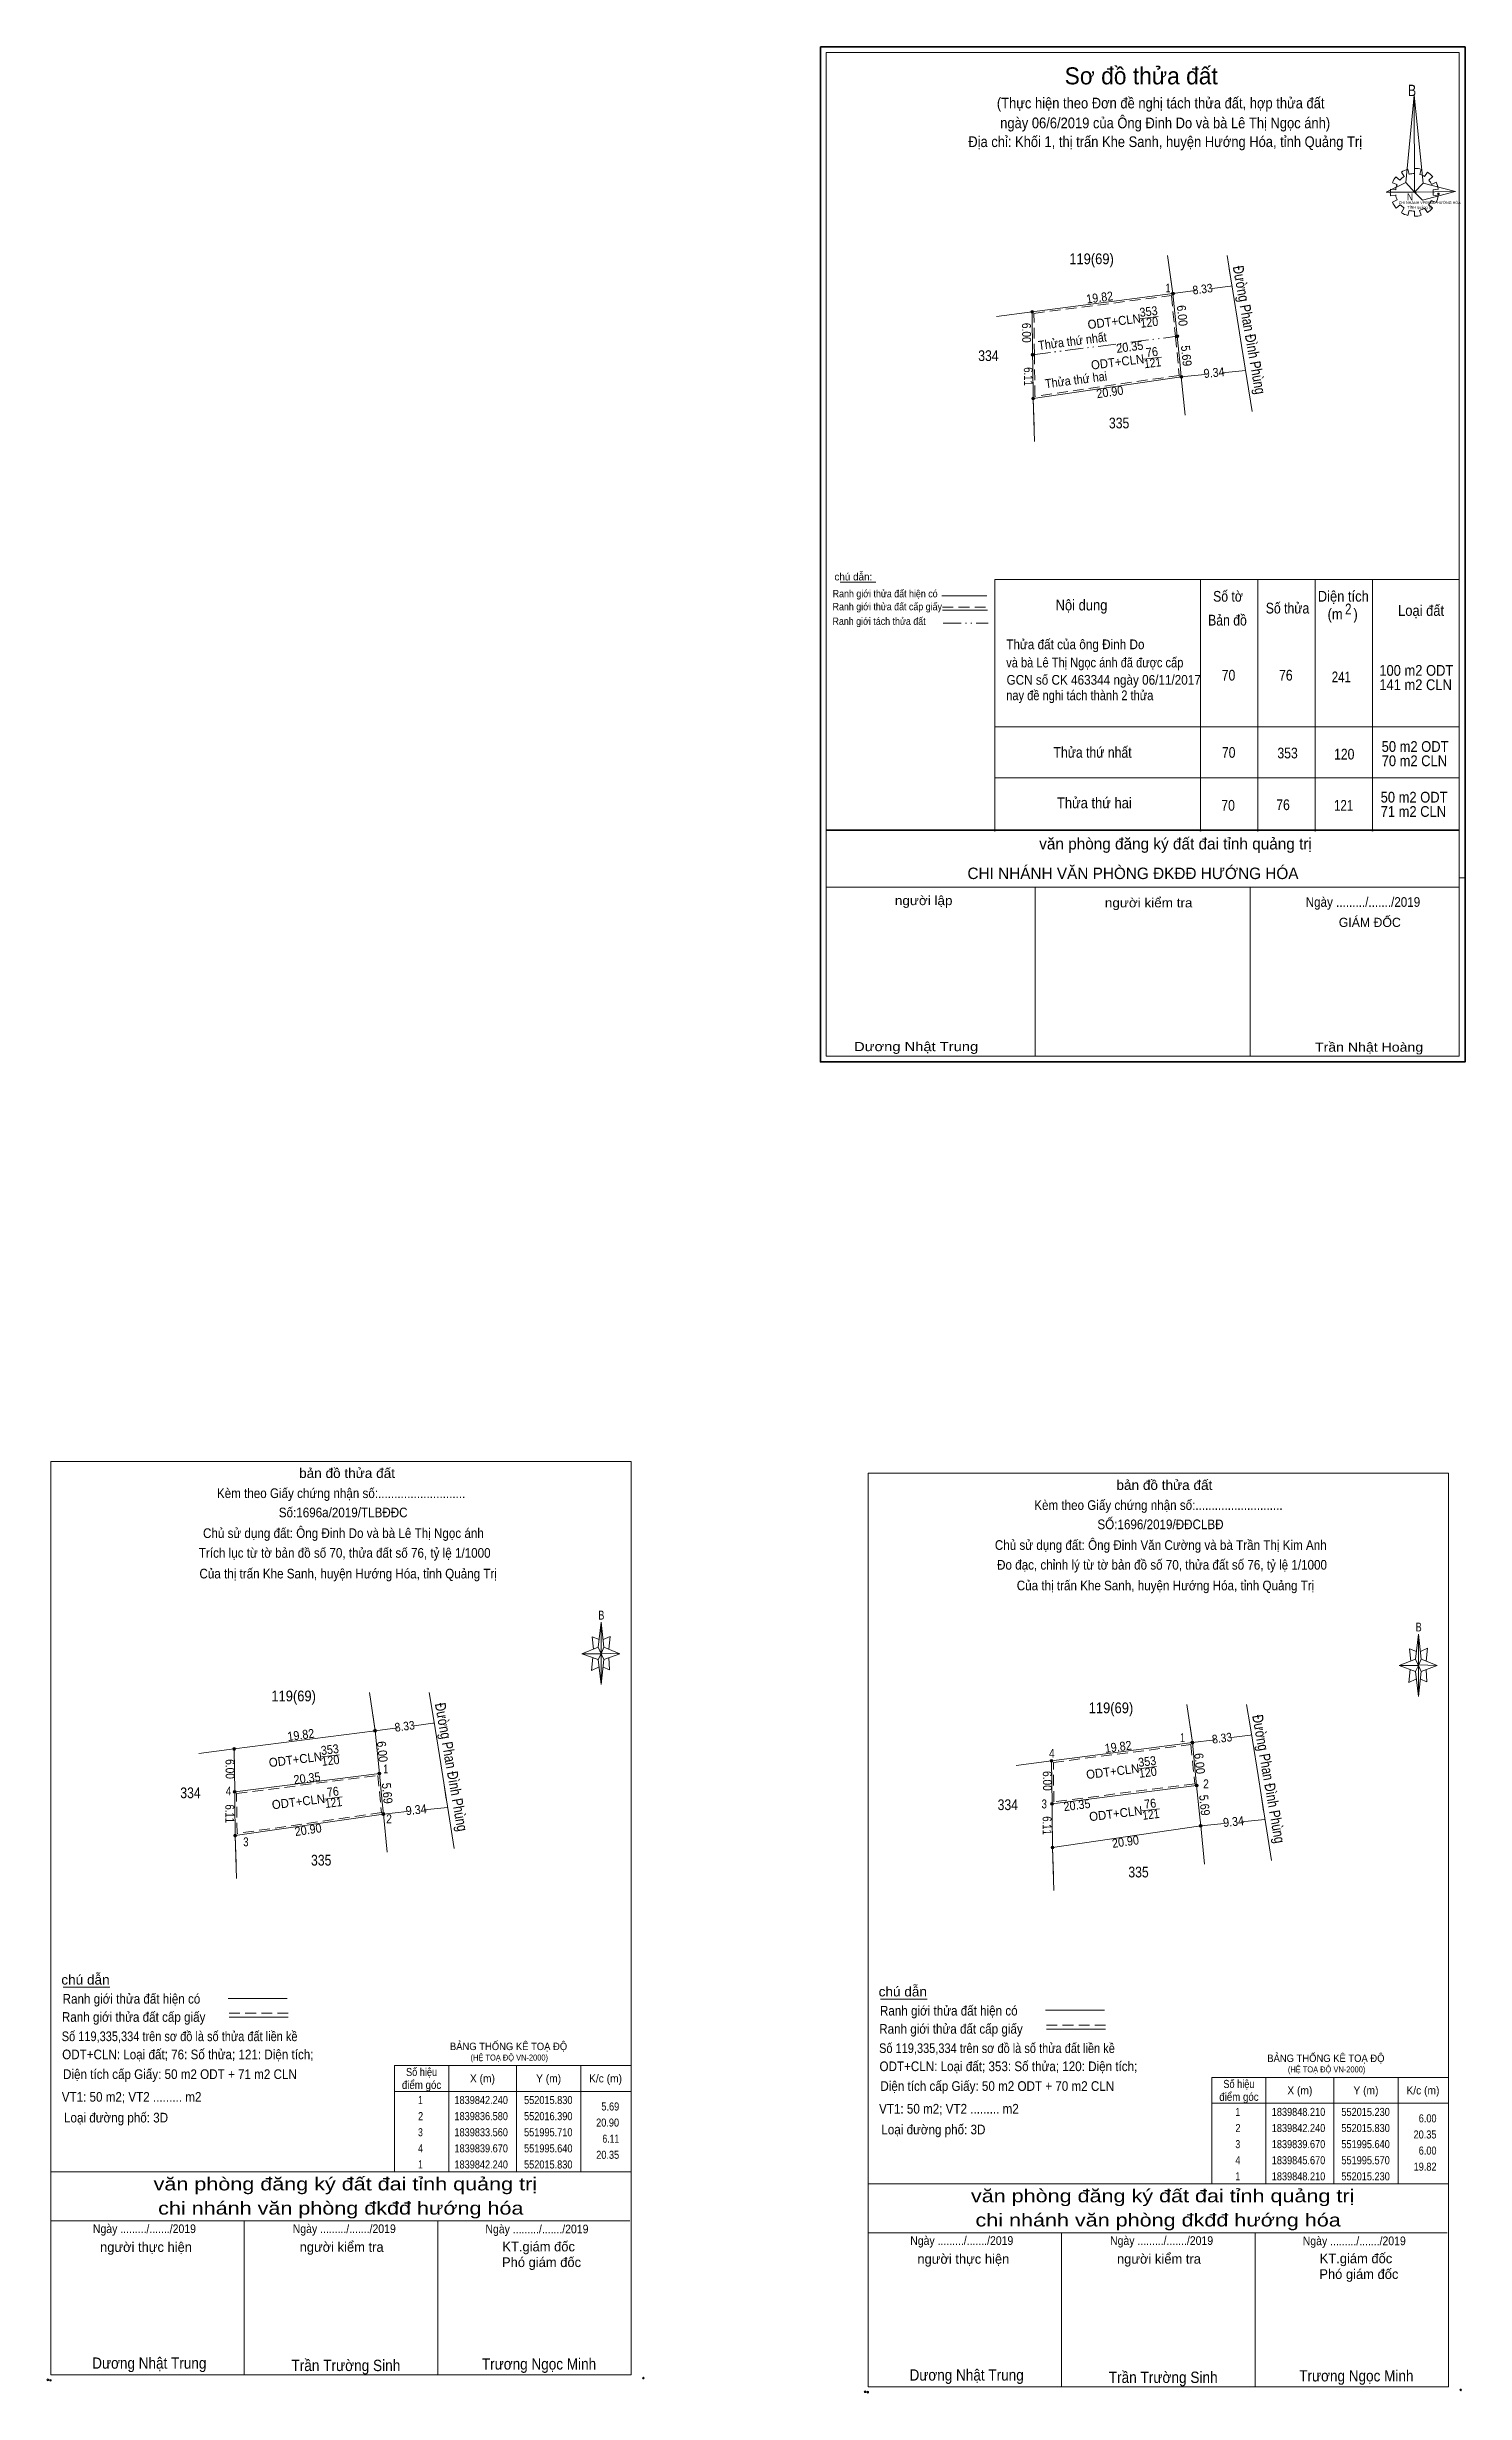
# Model space of a CAD drawing. Header units: metres. Extents: x 551661 to 552238, y 1839526 to 1839986.
# Drawn here: x 551661.1 to 551859.1, y 1839615.4 to 1839943.2 of the extents above; entities that cross this region are included whole.
import ezdxf
from ezdxf.enums import TextEntityAlignment as Align

# ---------------------------------------------------------------- set-up
doc = ezdxf.new("R2010")
doc.units = ezdxf.units.M
doc.header["$LTSCALE"] = 0.5
doc.header["$PDMODE"] = 32
doc.header["$PDSIZE"] = 0.25
doc.linetypes.add('DASH_DOUBLE_DOT', pattern=[9.2, 5, -1.2, 0.3, -1.2, 0.3, -1.2])
doc.linetypes.add('MEDIUM_DASHED', pattern=[4.5, 3, -1.5])
for name, color, linetype, lineweight in [('1', 7, 'Continuous', 13), ('17', 7, 'Continuous', 13), ('3', 7, 'Continuous', 13), ('5', 7, 'Continuous', 13), ('6', 7, 'Continuous', 13), ('63', 7, 'Continuous', 13)]:
    doc.layers.add(name, color=color, linetype=linetype, lineweight=lineweight)
doc.layers.add('7', color=7, linetype='Continuous')

msp = doc.modelspace()

# ---------------------------------------------------------------- texts
at = {"layer": '1'}
msp.add_text('Sơ đồ thửa đất', height=2.38, dxfattribs=at).set_placement((551813.9, 1839937.96), align=Align.CENTER)
for s, height, width, p in [('B', 1.585, 0.8, (551851.15, 1839936.32)), ('CHI NHÁNH VPĐKĐĐ-HƯỚNG HÓA', 0.3749, 0.95, (551849.84, 1839921.25)), ('N', 0.9904, 0.9, (551850.99, 1839921.75)), ('TỈNH quảng trị', 0.375, 1.05, (551851.05, 1839920.6)), ('BẢNG THỐNG KÊ TOẠ ĐỘ ', 1.035, 0.95, (551717.39, 1839663.35)), ('(HỆ TOẠ ĐỘ VN-2000)', 0.837, 0.9, (551720.27, 1839661.89)), ('BẢNG THỐNG KÊ TOẠ ĐỘ ', 1.035, 0.95, (551831.5, 1839661.69)), ('(HỆ TOẠ ĐỘ VN-2000)', 0.837, 0.9, (551834.38, 1839660.23))]:
    msp.add_text(s, height=height, dxfattribs=dict(at, width=width)).set_placement(p)
for s, height, p in [('văn phòng đăng ký đất đai tỉnh quảng trị', 1.6, (551837.72, 1839831.08)), ('CHI NHÁNH VĂN PHÒNG ĐKĐĐ HƯỚNG HÓA', 1.6, (551835.86, 1839826.94)), ('GIÁM ĐỐC', 1.28, (551850.14, 1839820.25))]:
    msp.add_text(s, height=height, dxfattribs=at).set_placement(p, align=Align.RIGHT)
for s, width, p in [('người lập', 1.1, (551787.55, 1839823.3)), ('người kiểm tra', 1.1, (551821.05, 1839822.99)), ('Dương Nhật Trung', 1.2, (551791.14, 1839802.9)), ('Trần Nhật Hoàng', 1.15, (551853.26, 1839802.82))]:
    msp.add_text(s, height=1.28, dxfattribs=dict(at, width=width)).set_placement(p, align=Align.RIGHT)
at = {"layer": '3'}
for s, height, width, p in [('119(69)', 1.5, 0.9, (551806.965, 1839912.84)), ('334', 1.5, 0.85, (551792.565, 1839899.31)), ('335', 1.5, 0.85, (551810.815, 1839889.9)), ('119(69)', 1.5, 0.9, (551695.565, 1839712.07)), ('119(69)', 1.5, 0.9, (551809.675, 1839710.41)), ('334', 1.5, 0.85, (551681.165, 1839698.54)), ('334', 1.5, 0.85, (551795.275, 1839696.88)), ('335', 1.5, 0.85, (551699.415, 1839689.13)), ('335', 1.5, 0.85, (551813.525, 1839687.47)), ('điểm góc', 1.125, 0.9, (551827.545, 1839656.26)), ('Số hiệu', 1.125, 0.85, (551827.54, 1839658.06)), ('X (m)', 1.125, 0.95, (551836.045, 1839657.16)), ('Y (m)', 1.125, 0.95, (551845.275, 1839657.16)), ('K/c (m)', 1.125, 0.95, (551853.23, 1839657.16)), (' 2', 1.125, 0.85, (551827.225, 1839651.9)), (' 1', 1.125, 0.75, (551827.225, 1839654.15)), ('1839848.210', 1.125, 0.85, (551835.86, 1839654.15)), ('1839842.240', 1.125, 0.85, (551835.86, 1839651.9)), ('552015.230', 1.125, 0.85, (551845.225, 1839654.15)), ('552015.830', 1.125, 0.85, (551845.225, 1839651.9)), (' 3', 1.125, 0.8, (551827.215, 1839649.65)), ('1839839.670', 1.125, 0.85, (551835.86, 1839649.65)), ('551995.640', 1.125, 0.85, (551845.225, 1839649.65)), (' 4', 1.125, 0.85, (551827.215, 1839647.4)), (' 1', 1.125, 0.75, (551827.225, 1839645.15)), ('1839845.670', 1.125, 0.85, (551835.86, 1839647.4)), ('1839848.210', 1.125, 0.85, (551835.86, 1839645.15)), ('551995.570', 1.125, 0.85, (551845.225, 1839647.4)), ('552015.230', 1.125, 0.85, (551845.225, 1839645.15))]:
    msp.add_text(s, height=height, dxfattribs=dict(at, width=width)).set_placement(p, align=Align.CENTER)
for s, height, rotation, width, p in [('Đường Phan Đình Phùng', 1.5, 280.027, 0.8, (551828.2575, 1839903.5306)), ('19.82', 1.25, 7.362, 0.9, (551808.1799, 1839907.5729)), ('8.33', 1.2, 7.381, 0.9, (551822.5479, 1839908.7698)), ('ODT+CLN', 1.25, 7.039, 0.95, (551810.1984, 1839904.2228)), ('353', 1.25, 7.039, 0.9, (551814.9984, 1839905.6117)), ('120', 1.25, 7.039, 0.9, (551815.0934, 1839904.096)), ('6.00', 1.25, 275.739, 0.9, (551819.0065, 1839905.5925)), ('6.00', 1.25, 270.668, 0.85, (551797.2665, 1839903.2473)), ('ODT+CLN', 1.25, 7.039, 0.95, (551810.6684, 1839898.5628)), ('121', 1.25, 7.039, 0.85, (551815.5634, 1839898.4373)), ('76', 1.25, 7.039, 0.9, (551815.4684, 1839899.956)), ('Đường Phan Đình Phùng', 1.5, 280.027, 0.8, (551716.8575, 1839702.7606)), ('8.33', 1.2, 7.381, 0.9, (551711.1479, 1839707.9998)), ('Đường Phan Đình Phùng', 1.5, 280.027, 0.8, (551830.9675, 1839701.1006)), ('19.82', 1.25, 7.362, 0.9, (551696.6499, 1839706.7629)), ('353', 1.25, 7.039, 0.9, (551700.6934, 1839704.7123)), ('6.00', 1.25, 275.739, 0.9, (551707.3265, 1839704.9825)), ('19.82', 1.25, 7.362, 0.9, (551810.7599, 1839705.1029)), ('8.33', 1.2, 7.381, 0.9, (551825.2579, 1839706.3398)), ('6.00', 1.25, 270.668, 0.85, (551686.0665, 1839702.6073)), ('ODT+CLN', 1.25, 7.039, 0.95, (551695.8884, 1839703.3228)), ('120', 1.25, 7.039, 0.9, (551700.7834, 1839703.196)), ('6.00', 1.25, 270.668, 0.85, (551800.1765, 1839700.9473)), ('ODT+CLN', 1.25, 7.039, 0.95, (551809.9984, 1839701.6628)), ('353', 1.25, 7.039, 0.9, (551814.8034, 1839703.0523)), ('120', 1.25, 7.039, 0.9, (551814.8934, 1839701.536)), ('6.00', 1.25, 275.739, 0.9, (551821.4365, 1839703.3225)), ('ODT+CLN', 1.25, 7.039, 0.95, (551696.3084, 1839697.4328)), ('121', 1.25, 7.039, 0.85, (551701.2034, 1839697.3073)), ('76', 1.25, 7.039, 0.9, (551701.1084, 1839698.826)), ('ODT+CLN', 1.25, 7.039, 0.95, (551810.4184, 1839695.7728)), ('121', 1.25, 7.039, 0.85, (551815.3134, 1839695.6473)), ('76', 1.25, 7.039, 0.9, (551815.2184, 1839697.166))]:
    msp.add_text(s, height=height, rotation=rotation, dxfattribs=dict(at, width=width)).set_placement(p, align=Align.CENTER)
for s, height, width, p in [(' 1', 1.25, 0.75, (551817.99, 1839908.89)), (' 4', 1.25, 0.85, (551801.82, 1839704.18)), (' 1', 1.25, 0.75, (551820.02, 1839706.37)), (' 1', 1.25, 0.75, (551708.77, 1839702)), (' 4', 1.25, 0.85, (551686.88, 1839698.92)), (' 2', 1.25, 0.85, (551823.34, 1839699.92)), (' 2', 1.25, 0.85, (551709.28, 1839695.04)), (' 3', 1.25, 0.8, (551800.73, 1839697.11)), (' 3', 1.25, 0.8, (551689.27, 1839691.82)), ('6.00', 1.125, 0.85, (551855.13, 1839653.25)), ('20.35', 1.125, 0.85, (551855.12, 1839651)), ('6.00', 1.125, 0.85, (551855.13, 1839648.75)), ('19.82', 1.125, 0.85, (551855.13, 1839646.5))]:
    msp.add_text(s, height=height, dxfattribs=dict(at, width=width)).set_placement(p, align=Align.RIGHT)
at = {"layer": '5'}
for s, height, width, p in [('bản đồ thửa đất', 1.35, 1.05, (551703.025, 1839743.27)), ('Kèm theo Giấy chứng nhận số:...........................', 1.35, 0.9, (551702.195, 1839740.47)), ('bản đồ thửa đất', 1.35, 1.05, (551817.135, 1839741.61)), ('Số:1696a/2019/TLBĐĐC', 1.35, 0.9, (551702.48, 1839737.78)), ('Kèm theo Giấy chứng nhận số:...........................', 1.35, 0.9, (551816.305, 1839738.81)), ('Chủ sử dụng đất: Ông Đinh Do và bà Lê Thị Ngọc ánh', 1.35, 0.9, (551702.515, 1839734.89)), ('Chủ sử dụng đất: Ông Đinh Văn Cường và bà Trần Thị Kim Anh', 1.35, 0.9, (551816.63, 1839733.23)), ('SỐ:1696/2019/ĐĐCLBĐ', 1.35, 0.9, (551816.59, 1839736.12)), ('Trích lục từ tờ bản đồ số 70, thửa đất số 76, tỷ lệ 1/1000 ', 1.35, 0.9, (551702.925, 1839732.13)), ('Đo đạc, chỉnh lý từ tờ bản đồ số 70, thửa đất số 76, tỷ lệ 1/1000 ', 1.35, 0.9, (551817.03, 1839730.47)), ('Của thị trấn Khe Sanh, huyện Hướng Hóa, tỉnh Quảng Trị', 1.35, 0.9, (551703.18, 1839729.24)), ('Của thị trấn Khe Sanh, huyện Hướng Hóa, tỉnh Quảng Trị', 1.35, 0.9, (551817.29, 1839727.58)), ('B', 1.24, 0.75, (551738.53, 1839723.49)), ('B', 1.24, 0.75, (551852.64, 1839721.83)), ('văn phòng đăng ký đất đai tỉnh quảng trị', 1.8, 1.25, (551702.78, 1839643.75)), ('văn phòng đăng ký đất đai tỉnh quảng trị', 1.8, 1.25, (551816.89, 1839642.09)), ('chi nhánh văn phòng đkđđ hướng hóa', 1.8, 1.25, (551702.15, 1839640.37)), ('chi nhánh văn phòng đkđđ hướng hóa', 1.8, 1.25, (551816.26, 1839638.71)), ('Ngày ........./......./2019', 1.215, 0.9, (551674.735, 1839637.79)), ('Ngày ........./......./2019', 1.215, 0.9, (551702.635, 1839637.79)), ('Ngày ........./......./2019', 1.215, 0.9, (551729.535, 1839637.75)), ('Ngày ........./......./2019', 1.215, 0.9, (551788.845, 1839636.13)), ('Ngày ........./......./2019', 1.215, 0.9, (551816.745, 1839636.13)), ('Ngày ........./......./2019', 1.215, 0.9, (551843.645, 1839636.09)), ('Dương Nhật Trung', 1.57, 0.9, (551675.415, 1839618.84)), ('Trần Trường Sinh', 1.58, 0.9, (551702.855, 1839618.51)), ('Trương Ngọc Minh', 1.57, 0.9, (551729.825, 1839618.72)), ('Dương Nhật Trung', 1.57, 0.9, (551789.525, 1839617.18)), ('Trần Trường Sinh', 1.58, 0.9, (551816.965, 1839616.85)), ('Trương Ngọc Minh', 1.57, 0.9, (551843.935, 1839617.06))]:
    msp.add_text(s, height=height, dxfattribs=dict(at, width=width)).set_placement(p, align=Align.CENTER)
for s, p in [('người thực hiện', (551674.955, 1839635.16)), ('người kiểm tra', (551702.265, 1839635.17)), ('KT.giám đốc', (551729.77, 1839635.23)), ('Phó giám đốc', (551730.175, 1839633.04)), ('người thực hiện', (551789.065, 1839633.5)), ('người kiểm tra', (551816.375, 1839633.51)), ('KT.giám đốc', (551843.88, 1839633.57)), ('Phó giám đốc', (551844.285, 1839631.38))]:
    msp.add_text(s, height=1.35, dxfattribs=at).set_placement(p, align=Align.CENTER)
at = {"layer": '6'}
msp.add_text('chú dẫn:', height=1.029, dxfattribs=at).set_placement((551771.07, 1839868.66))
for s, height, width, p in [('Ranh giới thửa đất hiện có ', 1.029, 0.9, (551770.82, 1839866.3)), ('Nội dung', 1.5, 0.9, (551801.95, 1839864.47)), ('Số tờ', 1.5, 0.85, (551823.94, 1839865.69)), ('Diện tích', 1.5, 0.9, (551838.55, 1839865.7)), ('Ranh giới tách thửa đất', 1.029, 0.9, (551770.8, 1839862.45)), ('Ranh giới thửa đất cấp giấy', 1.029, 0.9, (551770.81, 1839864.49)), ('Bản đồ', 1.5, 0.85, (551823.24, 1839862.36)), ('Số thửa', 1.5, 0.85, (551831.29, 1839864.04)), ('(m   )', 1.5, 0.9, (551839.92, 1839863.21)), ('2', 1.5, 0.8, (551842.36, 1839863.92)), ('Loại đất', 1.5, 0.9, (551849.76, 1839863.71)), ('Thửa đất của ông Đinh Do', 1.36, 0.9, (551795.06, 1839859.05)), ('và bà Lê Thị Ngọc ánh đã được cấp ', 1.36, 0.85, (551795.05, 1839856.51)), ('70', 1.5, 0.85, (551825.14, 1839854.67)), ('76', 1.5, 0.85, (551833.14, 1839854.67)), ('100 m2 ODT', 1.5, 0.9, (551847.14, 1839855.34)), ('nay đề nghi tách thành 2 thửa', 1.36, 0.85, (551795.05, 1839851.93)), ('GCN số CK 463344 ngày 06/11/2017', 1.36, 0.9, (551795.1, 1839854.09)), ('241', 1.5, 0.8, (551840.5, 1839854.43)), ('141 m2 CLN', 1.5, 0.9, (551847.14, 1839853.34)), ('50 m2 ODT', 1.5, 0.9, (551847.47, 1839844.71)), ('Thửa thứ nhất', 1.5, 0.85, (551801.65, 1839843.89)), ('70', 1.5, 0.85, (551825.16, 1839843.88)), ('353', 1.5, 0.85, (551832.91, 1839843.8)), ('120', 1.5, 0.85, (551840.82, 1839843.64)), ('70 m2 CLN', 1.5, 0.9, (551847.47, 1839842.71)), ('Thửa thứ hai', 1.5, 0.9, (551802.13, 1839836.84)), ('70', 1.5, 0.85, (551825.08, 1839836.49)), ('76', 1.5, 0.85, (551832.75, 1839836.57)), ('121', 1.5, 0.8, (551840.82, 1839836.49)), ('50 m2 ODT', 1.5, 0.9, (551847.33, 1839837.63)), ('71 m2 CLN', 1.5, 0.9, (551847.33, 1839835.63)), ('chú dẫn', 1.35, 1.05, (551663.13, 1839672.51)), ('chú dẫn', 1.35, 1.05, (551777.24, 1839670.85)), ('Ranh giới thửa đất hiện có ', 1.35, 0.9, (551663.31, 1839669.84)), ('Ranh giới thửa đất hiện có ', 1.35, 0.9, (551777.42, 1839668.18)), ('Số 119,335,334 trên sơ đồ là số thửa đất liền kề', 1.35, 0.85, (551663.19, 1839664.6)), ('Ranh giới thửa đất cấp giấy', 1.35, 0.9, (551663.21, 1839667.3)), ('Ranh giới thửa đất cấp giấy', 1.35, 0.9, (551777.32, 1839665.64)), ('ODT+CLN: Loại đất; 76: Số thửa; 121: Diện tích;', 1.35, 0.9, (551663.25, 1839662.07)), ('Số 119,335,334 trên sơ đồ là số thửa đất liền kề', 1.35, 0.85, (551777.3, 1839662.94)), ('Diện tích cấp Giấy: 50 m2 ODT + 71 m2 CLN', 1.35, 0.9, (551663.37, 1839659.31)), ('ODT+CLN: Loại đất; 353: Số thửa; 120: Diện tích;', 1.35, 0.9, (551777.36, 1839660.41)), ('VT1: 50 m2; VT2 ......... m2', 1.35, 0.9, (551663.19, 1839656.14)), ('Diện tích cấp Giấy: 50 m2 ODT + 70 m2 CLN', 1.35, 0.9, (551777.48, 1839657.65)), ('Loại đường phố: 3D', 1.35, 0.9, (551663.51, 1839653.24)), ('VT1: 50 m2; VT2 ......... m2', 1.35, 0.9, (551777.3, 1839654.48)), ('Loại đường phố: 3D', 1.35, 0.9, (551777.62, 1839651.58))]:
    msp.add_text(s, height=height, dxfattribs=dict(at, width=width)).set_placement(p)
at = {"layer": '6', "width": 0.9}
msp.add_text('Ngày ........./......./2019', height=1.35, dxfattribs=at).set_placement((551844.855, 1839823.06), align=Align.CENTER)
at = {"layer": '63'}
for s, rotation, width, p in [('Thửa thứ nhất', 7.254, 0.9, (551804.3761, 1839901.4612)), ('20.35', 7.254, 0.9, (551812.3761, 1839900.6763)), ('5.69', 275.65, 0.9, (551819.5833, 1839899.9815)), ('6.11', 270.656, 0.8, (551797.5254, 1839897.1372)), ('Thửa thứ hai', 7.254, 0.9, (551804.8711, 1839896.0571)), ('20.90', 8.308, 0.9, (551809.6097, 1839894.376)), ('9.34', 5.66, 0.9, (551824.1384, 1839897.0745)), ('20.35', 7.254, 0.9, (551697.5161, 1839700.7163)), ('5.69', 275.65, 0.9, (551708.0133, 1839699.1615)), ('5.69', 275.65, 0.9, (551822.1233, 1839697.5015)), ('6.11', 270.656, 0.8, (551686.0354, 1839696.3672)), ('9.34', 5.66, 0.9, (551712.7384, 1839696.3045)), ('6.11', 270.656, 0.8, (551800.1454, 1839694.7072)), ('20.35', 7.254, 0.9, (551805.0061, 1839696.9563)), ('9.34', 5.66, 0.9, (551826.8484, 1839694.6445)), ('20.90', 8.308, 0.9, (551697.6797, 1839693.516)), ('20.90', 8.308, 0.9, (551811.7897, 1839691.856))]:
    msp.add_text(s, height=1.25, rotation=rotation, dxfattribs=dict(at, width=width)).set_placement(p, align=Align.CENTER)
for s, width, p in [('Số hiệu', 0.85, (551713.43, 1839659.73)), ('X (m)', 0.95, (551721.925, 1839658.83)), ('Y (m)', 0.95, (551731.165, 1839658.83)), ('K/c (m)', 0.95, (551739.11, 1839658.83)), ('điểm góc', 0.9, (551713.425, 1839657.93)), (' 1', 0.75, (551713.105, 1839655.81)), ('1839842.240', 0.85, (551721.75, 1839655.81)), ('552015.830', 0.85, (551731.115, 1839655.81)), (' 2', 0.85, (551713.115, 1839653.56)), ('1839836.580', 0.85, (551721.75, 1839653.56)), ('552016.390', 0.85, (551731.115, 1839653.56)), (' 4', 0.85, (551713.105, 1839649.06)), (' 3', 0.8, (551713.105, 1839651.31)), ('1839833.560', 0.85, (551721.75, 1839651.31)), ('1839839.670', 0.85, (551721.75, 1839649.06)), ('551995.710', 0.85, (551731.115, 1839651.31)), ('551995.640', 0.85, (551731.115, 1839649.06)), (' 1', 0.75, (551713.105, 1839646.81)), ('1839842.240', 0.85, (551721.75, 1839646.81)), ('552015.830', 0.85, (551731.115, 1839646.81))]:
    msp.add_text(s, height=1.125, dxfattribs=dict(at, width=width)).set_placement(p, align=Align.CENTER)
for s, width, p in [('5.69', 0.85, (551741.02, 1839654.91)), ('20.90', 0.85, (551741, 1839652.66)), ('6.11', 0.8, (551741.02, 1839650.41)), ('20.35', 0.85, (551741.01, 1839648.16))]:
    msp.add_text(s, height=1.125, dxfattribs=dict(at, width=width)).set_placement(p, align=Align.RIGHT)
at = {"layer": '7', "width": 0.9}
for s, p in [('(Thực hiện theo Đơn đề nghị tách thửa đất, hợp thửa đất ', (551816.865, 1839934.6)), ('ngày 06/6/2019 của Ông Đinh Do và bà Lê Thị Ngọc ánh)', (551817.245, 1839931.82)), ('Địa chỉ: Khối 1, thị trấn Khe Sanh, huyện Hướng Hóa, tỉnh Quảng Trị', (551817.25, 1839929.2))]:
    msp.add_text(s, height=1.5, dxfattribs=at).set_placement(p, align=Align.CENTER)

# ---------------------------------------------------------------- hatches: boundary and pattern name
at = {"layer": '63'}
for points in [[(551818.53, 1839908.73, 1), (551818.13, 1839908.73, 1)], [(551798.87, 1839906.19, 1), (551798.47, 1839906.19, 1)], [(551819.13, 1839902.76, 1), (551818.73, 1839902.76, 1)], [(551798.94, 1839900.19, 1), (551798.54, 1839900.19, 1)], [(551819.69, 1839897.1, 1), (551819.29, 1839897.1, 1)], [(551799.01, 1839894.08, 1), (551798.61, 1839894.08, 1)], [(551687.47, 1839705.42, 1), (551687.07, 1839705.42, 1)], [(551707.13, 1839707.96, 1), (551706.73, 1839707.96, 1)], [(551821.24, 1839706.3, 1), (551820.84, 1839706.3, 1)], [(551707.73, 1839701.99, 1), (551707.33, 1839701.99, 1)], [(551801.58, 1839703.76, 1), (551801.18, 1839703.76, 1)], [(551687.54, 1839699.42, 1), (551687.14, 1839699.42, 1)], [(551821.84, 1839700.33, 1), (551821.44, 1839700.33, 1)], [(551708.29, 1839696.33, 1), (551707.89, 1839696.33, 1)], [(551801.65, 1839697.76, 1), (551801.25, 1839697.76, 1)], [(551687.61, 1839693.31, 1), (551687.21, 1839693.31, 1)], [(551822.4, 1839694.67, 1), (551822, 1839694.67, 1)], [(551801.72, 1839691.65, 1), (551801.32, 1839691.65, 1)]]:
    msp.add_hatch(color=256, dxfattribs=at).paths.add_polyline_path(points)

# ---------------------------------------------------------------- linework, layer by layer
at = {"layer": '1'}
for p, q in [((551849.46, 1839925.04), (551850, 1839924.56)), ((551850.61, 1839925.09), (551850.22, 1839925.68)), ((551851.11, 1839926.09), (551851.29, 1839925.38)), ((551852.03, 1839925.5), (551852.05, 1839926.23)), ((551852.99, 1839926.09), (551852.82, 1839925.36)), ((551853.47, 1839925.09), (551853.86, 1839925.68)), ((551854.58, 1839925.04), (551854.04, 1839924.59)), ((551848.69, 1839923.33), (551849.41, 1839923.22)), ((551849.41, 1839922.49), (551848.69, 1839922.38)), ((551849.63, 1839923.95), (551848.98, 1839924.22)), ((551848.98, 1839921.49), (551849.63, 1839921.81)), ((551851.68, 1839922.9), (551852.38, 1839922.9)), ((551855.11, 1839921.47), (551854.39, 1839921.74)), ((551854.43, 1839923.97), (551855.08, 1839924.29)), ((551855.39, 1839923.33), (551854.65, 1839923.22)), ((551854.65, 1839922.49), (551855.39, 1839922.38)), ((551850.07, 1839921.13), (551849.5, 1839920.67)), ((551850.22, 1839920.06), (551850.59, 1839920.69)), ((551851.33, 1839920.35), (551851.11, 1839919.65)), ((551852.03, 1839919.53), (551852.03, 1839920.24)), ((551852.75, 1839920.35), (551852.97, 1839919.67)), ((551853.86, 1839920.06), (551853.47, 1839920.67)), ((551853.99, 1839921.13), (551854.58, 1839920.69)), ((551793.45, 1839868.8), (551858.31, 1839868.8)), ((551793.45, 1839868.8), (551793.45, 1839833.75)), ((551822.19, 1839868.8), (551822.19, 1839833.75)), ((551830.19, 1839868.8), (551830.19, 1839833.75)), ((551838.19, 1839868.8), (551838.19, 1839833.75)), ((551846.19, 1839868.8), (551846.19, 1839833.75)), ((551793.45, 1839848.23), (551858.31, 1839848.23)), ((551793.45, 1839841.09), (551858.31, 1839841.09)), ((551769.1, 1839832.97), (551769.1, 1839801.38)), ((551858.31, 1839827.12), (551859.11, 1839827.12)), ((551769.91, 1839825.81), (551858.31, 1839825.81)), ((551799.1, 1839825.81), (551799.1, 1839802.19)), ((551829.1, 1839825.81), (551829.1, 1839802.19))]:
    msp.add_line(p, q, dxfattribs=at)
at = {"layer": '1', "lineweight": 35}
msp.add_line((551769.91, 1839833.75), (551858.31, 1839833.75), dxfattribs=at)
at = {"layer": '1'}
for points in [[(551769.1, 1839801.38), (551769.1, 1839943.18), (551859.1, 1839943.18), (551859.1, 1839801.38)], [(551769.1, 1839801.38), (551769.1, 1839943.18), (551859.1, 1839943.18), (551859.1, 1839801.38)], [(551851.99, 1839936.43), (551852.03, 1839922.92), (551850.85, 1839924.27)], [(551851.99, 1839936.43), (551852.03, 1839922.92), (551853.27, 1839924.18)], [(551848.1, 1839922.92), (551850.85, 1839924.27), (551852.03, 1839922.92)], [(551857.79, 1839922.97), (551852.03, 1839922.92), (551853.27, 1839924.18)], [(551857.75, 1839922.99), (551853.16, 1839921.76), (551852.03, 1839922.92)]]:
    msp.add_lwpolyline(points, close=True, dxfattribs=at)
at = {"layer": '1', "linetype": 'MEDIUM_DASHED'}
msp.add_lwpolyline([(551707.31, 1839701.71), (551707.82, 1839696.54), (551687.66, 1839693.6), (551687.59, 1839699.2)], close=True, dxfattribs=at)
at = {"layer": '1'}
for centre, major_axis, start_param, end_param in [((551852.0414, 1839922.8776), (3.3649, 0), 2.43958176, 2.72400246), ((551852.0414, 1839922.8776), (2.6372, 0), 2.13373541, 2.44496261), ((551852.0414, 1839922.8776), (3.3649, 0), 1.84955988, 2.13900916), ((551852.0414, 1839922.8776), (2.6372, 0), 1.56985589, 1.85611068), ((551852.0414, 1839922.8776), (3.3649, 0), 1.27924208, 1.56332225), ((551852.0414, 1839922.8776), (2.6372, 0), 1.00270906, 1.2755622), ((551852.0414, 1839922.8776), (3.3649, 0), 0.71056237, 0.99687234), ((551852.0414, 1839922.8776), (3.3649, 0), 3.00667928, 3.29139349), ((551852.0414, 1839922.8776), (2.6372, 0), 2.72368549, 3.01515824), ((551852.0414, 1839922.8776), (2.6372, 0), 3.28229955, 3.56105054), ((551852.0414, 1839922.8776), (2.6372, 0), 5.56137327, 5.83951437), ((551852.0414, 1839922.8776), (2.6372, 0), 0.42678376, 0.70646463), ((551852.0414, 1839922.8776), (2.6372, 0), 6.13558388, 6.41618463), ((551852.0414, 1839922.8776), (3.3649, 0), 0.1390515, 0.43393316), ((551852.0414, 1839922.8776), (3.3649, 0), 5.85230288, 6.13839648), ((551852.0414, 1839922.8776), (3.3649, 0), 3.56988637, 3.85691866), ((551852.0414, 1839922.8776), (2.6372, 0), 3.86077574, 4.13258255), ((551852.0221, 1839922.8576), (3.3649, 0), 4.1470906, 4.43659307), ((551852.0414, 1839922.8776), (2.6372, 0), 4.43854677, 4.71314001), ((551852.0414, 1839922.8776), (3.3649, 0), 4.71301008, 4.99761054), ((551852.0414, 1839922.8776), (2.6372, 0), 4.99087134, 5.28933161), ((551852.0414, 1839922.8776), (3.3649, 0), 5.28561416, 5.56798705)]:
    msp.add_ellipse(centre, major_axis=major_axis, ratio=0.995001, start_param=start_param, end_param=end_param, dxfattribs=at)
for p in [(551855.39, 1839922.65), (551793.45, 1839833.75), (551822.19, 1839833.75), (551830.19, 1839833.75), (551838.19, 1839833.75), (551846.19, 1839833.75)]:
    msp.add_point(p, dxfattribs=at)
at = {"layer": '17'}
for p, q in [((551771.87, 1839868.42), (551776.84, 1839868.42)), ((551663.4, 1839672.14), (551669.92, 1839672.14)), ((551777.51, 1839670.48), (551784.03, 1839670.48))]:
    msp.add_line(p, q, dxfattribs=at)
at = {"layer": '3'}
for p, q in [((551817.58, 1839914.06), (551818.33, 1839908.73)), ((551825.88, 1839914.06), (551826.38, 1839911.06)), ((551826.2, 1839912.14), (551826.38, 1839911.05)), ((551818.01, 1839911.02), (551818.33, 1839908.73)), ((551821.48, 1839909.14), (551818.33, 1839908.73)), ((551818.33, 1839908.73), (551818.93, 1839902.76)), ((551826.38, 1839909.77), (551823.8, 1839909.44)), ((551826.38, 1839911.06), (551826.71, 1839909.06)), ((551826.38, 1839911.05), (551826.71, 1839909.06)), ((551827.5, 1839904.12), (551826.71, 1839909.06)), ((551827.5, 1839904.12), (551826.71, 1839909.06)), ((551827.5, 1839904.12), (551826.71, 1839909.06)), ((551798.74, 1839900.19), (551798.67, 1839906.19)), ((551827.92, 1839901.46), (551827.5, 1839904.12)), ((551798.76, 1839898.75), (551798.74, 1839900.19)), ((551798.81, 1839894.08), (551798.76, 1839898.75)), ((551828.28, 1839899.18), (551827.92, 1839901.46)), ((551819.49, 1839897.1), (551820.03, 1839891.75)), ((551799, 1839888.07), (551798.81, 1839894.08)), ((551798.93, 1839890.15), (551798.81, 1839894.08)), ((551706.18, 1839713.29), (551706.93, 1839707.96)), ((551714.48, 1839713.29), (551714.98, 1839710.29)), ((551706.61, 1839710.25), (551706.93, 1839707.96)), ((551714.98, 1839709), (551712.4, 1839708.67)), ((551714.8, 1839711.37), (551714.98, 1839710.28)), ((551714.98, 1839710.29), (551715.31, 1839708.29)), ((551714.98, 1839710.28), (551715.31, 1839708.29)), ((551820.29, 1839711.63), (551821.04, 1839706.3)), ((551820.72, 1839708.59), (551821.04, 1839706.3)), ((551828.59, 1839711.63), (551829.09, 1839708.63)), ((551828.91, 1839709.71), (551829.09, 1839708.62)), ((551829.09, 1839708.63), (551829.42, 1839706.63)), ((551829.09, 1839708.62), (551829.42, 1839706.63)), ((551687.34, 1839699.42), (551687.27, 1839705.42)), ((551710.08, 1839708.37), (551706.93, 1839707.96)), ((551706.93, 1839707.96), (551707.53, 1839701.99)), ((551716.1, 1839703.35), (551715.31, 1839708.29)), ((551716.1, 1839703.35), (551715.31, 1839708.29)), ((551716.1, 1839703.35), (551715.31, 1839708.29)), ((551824.19, 1839706.71), (551821.04, 1839706.3)), ((551821.04, 1839706.3), (551821.64, 1839700.33)), ((551829.09, 1839707.34), (551826.51, 1839707.01)), ((551830.21, 1839701.69), (551829.42, 1839706.63)), ((551830.21, 1839701.69), (551829.42, 1839706.63)), ((551830.21, 1839701.69), (551829.42, 1839706.63)), ((551687.34, 1839699.42), (551707.53, 1839701.99)), ((551716.52, 1839700.69), (551716.1, 1839703.35)), ((551801.45, 1839697.76), (551801.38, 1839703.76)), ((551687.36, 1839697.98), (551687.34, 1839699.42)), ((551716.88, 1839698.41), (551716.52, 1839700.69)), ((551801.45, 1839697.76), (551821.64, 1839700.33)), ((551830.63, 1839699.03), (551830.21, 1839701.69)), ((551830.99, 1839696.75), (551830.63, 1839699.03)), ((551687.41, 1839693.31), (551687.36, 1839697.98)), ((551708.09, 1839696.33), (551708.63, 1839690.98)), ((551801.47, 1839696.32), (551801.45, 1839697.76)), ((551801.52, 1839691.65), (551801.47, 1839696.32)), ((551687.6, 1839687.3), (551687.41, 1839693.31)), ((551687.53, 1839689.38), (551687.41, 1839693.31)), ((551822.2, 1839694.67), (551822.74, 1839689.32)), ((551801.71, 1839685.64), (551801.52, 1839691.65)), ((551801.64, 1839687.72), (551801.52, 1839691.65)), ((551831.32, 1839659.52), (551831.32, 1839644.67)), ((551840.77, 1839659.52), (551840.77, 1839644.67)), ((551849.77, 1839659.52), (551849.77, 1839644.67)), ((551823.76, 1839655.92), (551856.79, 1839655.92))]:
    msp.add_line(p, q, dxfattribs=at)
at = {"layer": '3', "linetype": 'MEDIUM_DASHED'}
for p, q in [((551826.59, 1839909.8), (551826.38, 1839909.77)), ((551715.19, 1839709.03), (551714.98, 1839709)), ((551829.3, 1839707.37), (551829.09, 1839707.34))]:
    msp.add_line(p, q, dxfattribs=at)
at = {"layer": '3', "linetype": 'DASH_DOUBLE_DOT'}
msp.add_line((551798.74, 1839900.19), (551818.93, 1839902.76), dxfattribs=at)
at = {"layer": '3'}
for points in [[(551793.71, 1839905.54), (551798.67, 1839906.19), (551818.33, 1839908.73)], [(551793.71, 1839905.54), (551798.67, 1839906.19), (551818.33, 1839908.73)], [(551818.93, 1839902.76), (551819.33, 1839898.75), (551819.49, 1839897.1)], [(551829.37, 1839892.27), (551827.92, 1839901.46), (551827.5, 1839904.12)], [(551828.28, 1839899.18), (551827.92, 1839901.46), (551827.5, 1839904.12)], [(551798.81, 1839894.08), (551819.49, 1839897.1), (551820.03, 1839891.75)], [(551682.31, 1839704.77), (551687.27, 1839705.42), (551706.93, 1839707.96)], [(551682.31, 1839704.77), (551687.27, 1839705.42), (551706.93, 1839707.96)], [(551796.42, 1839703.11), (551801.38, 1839703.76), (551821.04, 1839706.3)], [(551796.42, 1839703.11), (551801.38, 1839703.76), (551821.04, 1839706.3)], [(551707.53, 1839701.99), (551707.93, 1839697.98), (551708.09, 1839696.33)], [(551717.97, 1839691.5), (551716.52, 1839700.69), (551716.1, 1839703.35)], [(551716.88, 1839698.41), (551716.52, 1839700.69), (551716.1, 1839703.35)], [(551821.64, 1839700.33), (551822.04, 1839696.32), (551822.2, 1839694.67)], [(551832.08, 1839689.84), (551830.63, 1839699.03), (551830.21, 1839701.69)], [(551830.99, 1839696.75), (551830.63, 1839699.03), (551830.21, 1839701.69)], [(551687.41, 1839693.31), (551708.09, 1839696.33), (551708.63, 1839690.98)], [(551801.52, 1839691.65), (551822.2, 1839694.67), (551822.74, 1839689.32)]]:
    msp.add_lwpolyline(points, dxfattribs=at)
for points in [[(551706.93, 1839707.96), (551707.53, 1839701.99), (551687.34, 1839699.42), (551687.27, 1839705.42)], [(551823.76, 1839659.52), (551856.79, 1839659.52), (551856.79, 1839644.67), (551823.76, 1839644.67)]]:
    msp.add_lwpolyline(points, close=True, dxfattribs=at)
at = {"layer": '3', "linetype": 'MEDIUM_DASHED'}
msp.add_lwpolyline([(551820.82, 1839706.02), (551821.37, 1839700.55), (551801.7, 1839698.04), (551801.63, 1839703.54)], close=True, dxfattribs=at)
at = {"layer": '5'}
for p, q in [((551738.06, 1839719.62), (551738.51, 1839723.13)), ((551738.06, 1839717.91), (551735.81, 1839718.72)), ((551738.87, 1839719.62), (551741.12, 1839718.72)), ((551852.17, 1839717.96), (551852.62, 1839721.47)), ((551738.87, 1839717.91), (551738.51, 1839714.4)), ((551739.68, 1839716.47), (551738.78, 1839716.83)), ((551739.59, 1839718.18), (551739.68, 1839716.47)), ((551852.17, 1839716.25), (551849.92, 1839717.06)), ((551852.98, 1839716.25), (551852.62, 1839712.74)), ((551853.79, 1839714.81), (551852.89, 1839715.17)), ((551852.98, 1839717.96), (551855.23, 1839717.06)), ((551853.7, 1839716.52), (551853.79, 1839714.81)), ((551661.68, 1839646.33), (551742.68, 1839646.33)), ((551775.79, 1839644.67), (551856.79, 1839644.67)), ((551661.68, 1839639.49), (551742.5, 1839639.49)), ((551661.68, 1839639.49), (551742.5, 1839639.49)), ((551661.68, 1839639.49), (551742.5, 1839639.49)), ((551688.68, 1839617.97), (551688.68, 1839639.49)), ((551715.68, 1839617.97), (551715.68, 1839639.49)), ((551775.79, 1839637.83), (551856.61, 1839637.83)), ((551775.79, 1839637.83), (551856.61, 1839637.83)), ((551775.79, 1839637.83), (551856.61, 1839637.83)), ((551802.79, 1839616.31), (551802.79, 1839637.83)), ((551829.79, 1839616.31), (551829.79, 1839637.83))]:
    msp.add_line(p, q, dxfattribs=at)
at = {"layer": '5', "lineweight": 35}
msp.add_lwpolyline([(551769.11, 1839943.19), (551859.11, 1839943.19), (551859.11, 1839801.39), (551769.11, 1839801.39)], close=True, dxfattribs=at)
at = {"layer": '5'}
for points in [[(551858.31, 1839833.75), (551858.31, 1839802.19), (551769.91, 1839802.19), (551769.91, 1839942.39), (551858.31, 1839942.39)], [(551661.68, 1839745.59), (551742.68, 1839745.59), (551742.68, 1839617.97), (551661.68, 1839617.97)], [(551775.79, 1839743.93), (551856.79, 1839743.93), (551856.79, 1839616.31), (551775.79, 1839616.31)], [(551738.51, 1839723.13), (551738.87, 1839719.62), (551738.51, 1839718.72)], [(551738.51, 1839718.72), (551735.81, 1839718.72), (551738.06, 1839719.62), (551738.87, 1839717.91), (551741.12, 1839718.72), (551738.51, 1839718.81)], [(551738.51, 1839718.72), (551738.51, 1839714.4), (551738.06, 1839717.91)], [(551852.62, 1839721.47), (551852.98, 1839717.96), (551852.62, 1839717.06)], [(551852.62, 1839717.06), (551849.92, 1839717.06), (551852.17, 1839717.96), (551852.98, 1839716.25), (551855.23, 1839717.06), (551852.62, 1839717.15)], [(551852.62, 1839717.06), (551852.62, 1839712.74), (551852.17, 1839716.25)]]:
    msp.add_lwpolyline(points, close=True, dxfattribs=at)
for points in [[(551738.51, 1839718.72), (551738.06, 1839719.62), (551735.81, 1839718.72)], [(551738.24, 1839720.7), (551737.25, 1839721.06), (551737.43, 1839719.35)], [(551738.51, 1839718.72), (551738.87, 1839717.91), (551741.12, 1839718.72)], [(551738.78, 1839720.7), (551739.77, 1839721.15), (551739.59, 1839719.35)], [(551852.35, 1839719.04), (551851.36, 1839719.4), (551851.54, 1839717.69)], [(551852.89, 1839719.04), (551853.88, 1839719.49), (551853.7, 1839717.69)], [(551737.34, 1839718.18), (551737.16, 1839716.38), (551738.15, 1839716.83)], [(551852.62, 1839717.06), (551852.17, 1839717.96), (551849.92, 1839717.06)], [(551851.45, 1839716.52), (551851.27, 1839714.72), (551852.26, 1839715.17)], [(551852.62, 1839717.06), (551852.98, 1839716.25), (551855.23, 1839717.06)], [(551742.68, 1839617.97), (551661.68, 1839617.97), (551661.68, 1839639.49)], [(551856.79, 1839616.31), (551775.79, 1839616.31), (551775.79, 1839637.83)]]:
    msp.add_lwpolyline(points, dxfattribs=at)
for p in [(551661.25, 1839617.28), (551661.61, 1839617.22), (551775.36, 1839615.62), (551775.72, 1839615.56)]:
    msp.add_point(p, dxfattribs=at)
at = {"layer": '6'}
for p, q in [((551786.06, 1839866.5), (551792.33, 1839866.5)), ((551786.16, 1839864.49), (551792.42, 1839864.49)), ((551686.44, 1839670.57), (551694.67, 1839670.57)), ((551686.57, 1839667.93), (551694.8, 1839667.93)), ((551800.55, 1839668.91), (551808.78, 1839668.91)), ((551800.68, 1839666.27), (551808.91, 1839666.27))]:
    msp.add_line(p, q, dxfattribs=at)
at = {"layer": '6', "linetype": 'MEDIUM_DASHED'}
for p, q in [((551786.16, 1839864.91), (551792.47, 1839864.91)), ((551686.57, 1839668.49), (551694.85, 1839668.49)), ((551800.68, 1839666.83), (551808.96, 1839666.83))]:
    msp.add_line(p, q, dxfattribs=at)
at = {"layer": '6'}
for p in [(551744.39, 1839617.53), (551858.5, 1839615.87)]:
    msp.add_point(p, dxfattribs=at)
at = {"layer": '63'}
for p, q in [((551813.77, 1839905.21), (551816.25, 1839905.52)), ((551814.24, 1839899.55), (551816.72, 1839899.86)), ((551822.79, 1839897.43), (551819.49, 1839897.1)), ((551828.47, 1839897.99), (551825.2, 1839897.67)), ((551699.46, 1839704.31), (551701.94, 1839704.62)), ((551813.57, 1839702.65), (551816.05, 1839702.96)), ((551699.88, 1839698.42), (551702.36, 1839698.73)), ((551711.39, 1839696.66), (551708.09, 1839696.33)), ((551717.07, 1839697.22), (551713.8, 1839696.9)), ((551813.99, 1839696.76), (551816.47, 1839697.07)), ((551831.18, 1839695.56), (551827.91, 1839695.24)), ((551825.5, 1839695), (551822.2, 1839694.67)), ((551717.21, 1839661.18), (551717.21, 1839646.33)), ((551726.66, 1839661.18), (551726.66, 1839646.33)), ((551735.66, 1839661.18), (551735.66, 1839646.33)), ((551709.65, 1839657.58), (551742.68, 1839657.58))]:
    msp.add_line(p, q, dxfattribs=at)
at = {"layer": '63', "linetype": 'DASH_DOUBLE_DOT'}
msp.add_line((551786.25, 1839862.68), (551792.55, 1839862.68), dxfattribs=at)
at = {"layer": '63', "linetype": 'MEDIUM_DASHED'}
msp.add_lwpolyline([(551818.11, 1839908.45), (551818.68, 1839902.74), (551819.22, 1839897.31), (551799.06, 1839894.37), (551798.99, 1839900.19), (551798.92, 1839905.97)], close=True, dxfattribs=at)
at = {"layer": '63'}
msp.add_lwpolyline([(551709.65, 1839661.18), (551742.68, 1839661.18), (551742.68, 1839646.33), (551709.65, 1839646.33)], close=True, dxfattribs=at)
for centre in [(551818.33, 1839908.73), (551798.67, 1839906.19), (551798.67, 1839906.19), (551818.93, 1839902.76), (551818.93, 1839902.76), (551798.74, 1839900.19), (551798.74, 1839900.19), (551819.49, 1839897.1), (551798.81, 1839894.08), (551687.27, 1839705.42), (551687.27, 1839705.42), (551706.93, 1839707.96), (551821.04, 1839706.3), (551707.53, 1839701.99), (551707.53, 1839701.99), (551801.38, 1839703.76), (551801.38, 1839703.76), (551687.34, 1839699.42), (551687.34, 1839699.42), (551821.64, 1839700.33), (551821.64, 1839700.33), (551708.09, 1839696.33), (551801.45, 1839697.76), (551801.45, 1839697.76), (551687.41, 1839693.31), (551822.2, 1839694.67), (551801.52, 1839691.65)]:
    msp.add_circle(centre, 0.2, dxfattribs=at)

msp.set_redraw_order([(e.dxf.handle, doc.entitydb.next_handle()) for e in msp.query("TEXT MTEXT ATTDEF DIMENSION ARC_DIMENSION")])  # texts and dimensions are drawn at this point

doc.saveas('drawing.dxf')
